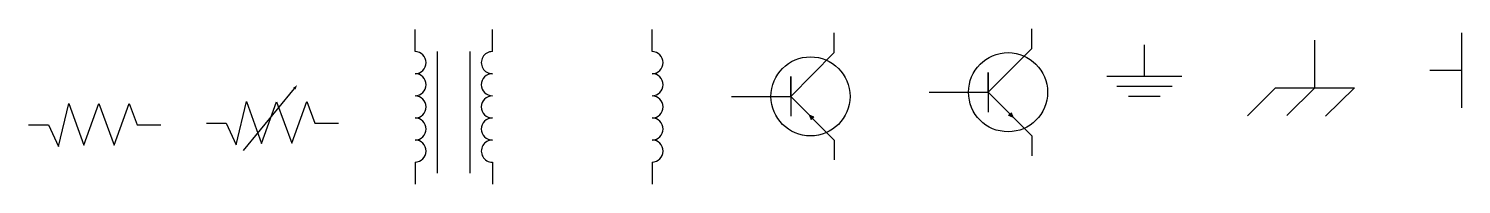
# Model space of a CAD drawing. Header units: inches. Extents: x 0 to 93838, y -1 to 60645.
# Drawn here: x 566.6 to 701.2, y 370.9 to 385.5 of the extents above; entities that cross this region are included whole.
import ezdxf

# ---------------------------------------------------------------- set-up
doc = ezdxf.new("R2010")
doc.units = ezdxf.units.IN
doc.header["$MEASUREMENT"] = 0

msp = doc.modelspace()

# ---------------------------------------------------------------- linework, layer by layer
for p, q in [((602.88561, 383.36626), (602.88561, 385.44145)), ((610.14875, 383.36627), (610.14875, 385.44145)), ((625.15878, 383.36626), (625.15878, 385.44144)), ((701.19138, 385.1275), (701.19138, 378.07434)), ((671.40806, 381.01888), (671.40806, 383.98863)), ((687.43811, 379.97863), (687.43811, 384.43327)), ((604.96079, 383.36626), (604.96079, 371.95277)), ((608.07357, 371.95277), (608.07357, 383.36626)), ((638.18393, 379.16278), (638.18393, 381.01888)), ((638.18393, 381.01888), (638.18393, 377.30669)), ((656.7449, 379.55428), (656.7449, 381.41038)), ((656.7449, 381.41038), (656.7449, 377.69818)), ((674.93464, 381.01888), (667.88148, 381.01888)), ((701.19138, 381.60092), (698.22162, 381.60092)), ((674.00659, 380.09083), (668.80952, 380.09083)), ((681.101, 377.35372), (683.72591, 379.97863)), ((681.101, 377.35372), (683.72591, 379.97863)), ((683.72591, 379.97863), (691.1503, 379.97863)), ((687.43811, 379.97863), (684.809, 377.35791)), ((688.43203, 377.30669), (691.1503, 379.97863)), ((632.61564, 379.16278), (638.18393, 379.16278)), ((651.17661, 379.55428), (656.7449, 379.55428)), ((672.89294, 379.16278), (669.92318, 379.16278)), ((640.35802, 377.24235), (640.09586, 376.97953)), ((658.91899, 377.63385), (658.65683, 377.37102)), ((602.88561, 372.99036), (602.88561, 370.91518)), ((610.14875, 372.99036), (610.14875, 370.91518)), ((625.15878, 372.99035), (625.15878, 370.91517))]:
    msp.add_line(p, q)
for points in [[(638.18393, 379.16278), (642.26996, 383.26647), (642.26996, 385.12257)], [(656.7449, 379.55428), (660.83093, 383.65797), (660.83093, 385.51406)], [(591.54004, 379.88862), (586.72319, 374.09542)], [(566.58219, 376.48346), (568.43828, 376.48346), (569.3728, 374.46168), (570.35136, 378.50253), (571.75941, 374.59056), (573.1784, 378.49858), (574.61544, 374.59716), (576.02929, 378.50704), (576.77269, 376.48346), (579.00001, 376.48346)], [(583.28706, 376.64915), (585.14315, 376.64915), (586.07767, 374.62737), (587.05623, 378.66822), (588.46428, 374.75625), (589.88327, 378.66427), (591.32031, 374.76285), (592.73416, 378.67273), (593.47756, 376.64915), (595.70488, 376.64915)], [(638.18393, 379.16278), (642.26996, 375.0591), (642.26996, 373.203)], [(656.7449, 379.55428), (660.83093, 375.45059), (660.83093, 373.59449)]]:
    msp.add_lwpolyline(points)
for points in [[(602.88561, 372.99036, 0.999998452), (602.88561, 375.06554, 1), (602.88561, 377.14072, 1), (602.88561, 379.2159, 1), (602.88561, 381.29108, 0.999998452), (602.88561, 383.36626)], [(610.14875, 383.36626, 1.000000991), (610.14875, 381.29108, 1), (610.14875, 379.2159, 1), (610.14875, 377.14072, 1), (610.14875, 375.06554, 1.000001548), (610.14875, 372.99036)], [(625.15878, 372.99035, 0.999998452), (625.15877, 375.06553, 1), (625.15877, 377.14071, 1), (625.15877, 379.2159, 1), (625.15877, 381.29108, 0.999998452), (625.15878, 383.36626)]]:
    msp.add_lwpolyline(points, format="xyb")
for centre in [(640.04002, 379.16278), (658.60099, 379.55428)]:
    msp.add_circle(centre, 3.71219)
for points in [[(591.433, 379.97762), (591.8003, 380.20623), (591.64708, 379.79961)], [(640.38424, 377.26863), (639.8302, 377.5094), (640.06965, 376.95325)], [(658.63062, 377.34474), (659.18466, 377.10397), (658.94521, 377.66013)]]:
    msp.add_solid(points)

doc.saveas('drawing.dxf')
